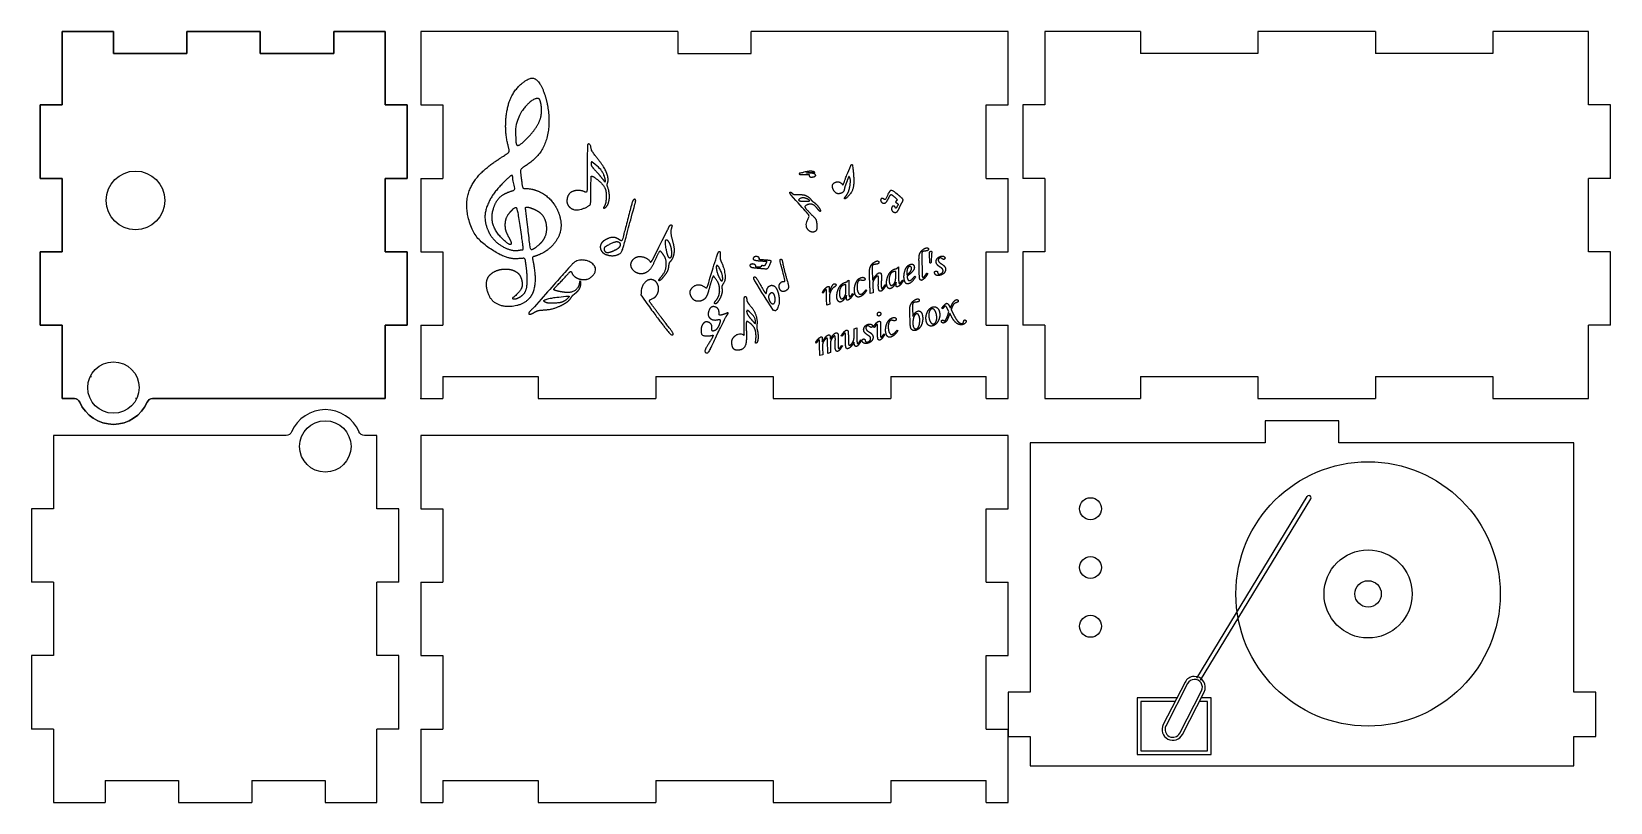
# Model space of a CAD drawing. Header units: centimetres. Extents: x -5.8 to 15.7, y -7 to 3.5.
import ezdxf

# ---------------------------------------------------------------- set-up
doc = ezdxf.new("R2010")
doc.units = ezdxf.units.CM
doc.header["$MEASUREMENT"] = 0
for name, color, linetype in [('EP1000_MUSIC BOX_P2023520 v1 v1_EP1000_MUSIC BOX_P2023520 v1_base', 7, 'Continuous'), ('EP1000_MUSIC BOX_P2023520 v1 v1_EP1000_MUSIC BOX_P2023520 v1_front', 7, 'Continuous'), ('EP1000_MUSIC BOX_P2023520 v1 v1_EP1000_MUSIC BOX_P2023520 v1_left-side', 7, 'Continuous'), ('EP1000_MUSIC BOX_P2023520 v1 v1_EP1000_MUSIC BOX_P2023520 v1_right-side', 7, 'Continuous'), ('EP1000_MUSIC BOX_P2023520 v1 v1_EP1000_MUSIC BOX_P2023520 v1_top outline', 7, 'Continuous')]:
    doc.layers.add(name, color=color, linetype=linetype)

msp = doc.modelspace()

# ---------------------------------------------------------------- linework, layer by layer
at = {"layer": 'EP1000_MUSIC BOX_P2023520 v1 v1_EP1000_MUSIC BOX_P2023520 v1_base'}
for p, q in [((9.3, 3.5), (8, 3.5)), ((8, 3.5), (8, 2.5)), ((9.3, 3.5), (9.3, 3.2)), ((12.5, 3.5), (10.9, 3.5)), ((10.9, 3.5), (10.9, 3.2)), ((12.5, 3.5), (12.5, 3.2)), ((14.1, 3.5), (14.1, 3.2)), ((15.4, 3.5), (14.1, 3.5)), ((15.4, 2.5), (15.4, 3.5)), ((10.9, 3.2), (9.3, 3.2)), ((14.1, 3.2), (12.5, 3.2)), ((8, 2.5), (7.7, 2.5)), ((7.7, 2.5), (7.7, 1.5)), ((15.7, 2.5), (15.4, 2.5)), ((15.7, 1.5), (15.7, 2.5)), ((8, 1.5), (7.7, 1.5)), ((8, 1.5), (8, 0.5)), ((15.7, 1.5), (15.4, 1.5)), ((15.4, 0.5), (15.4, 1.5)), ((7.7, 0.5), (7.7, -0.5)), ((8, 0.5), (7.7, 0.5)), ((15.7, 0.5), (15.4, 0.5)), ((15.7, -0.5), (15.7, 0.5)), ((8, -0.5), (7.7, -0.5)), ((8, -0.5), (8, -1.5)), ((15.7, -0.5), (15.4, -0.5)), ((15.4, -1.5), (15.4, -0.5)), ((9.3, -1.2), (9.3, -1.5)), ((9.3, -1.2), (10.9, -1.2)), ((10.9, -1.2), (10.9, -1.5)), ((12.5, -1.2), (14.1, -1.2)), ((12.5, -1.2), (12.5, -1.5)), ((14.1, -1.2), (14.1, -1.5)), ((8, -1.5), (9.3, -1.5)), ((10.9, -1.5), (12.5, -1.5)), ((14.1, -1.5), (15.4, -1.5))]:
    msp.add_line(p, q, dxfattribs=at)
at = {"layer": 'EP1000_MUSIC BOX_P2023520 v1 v1_EP1000_MUSIC BOX_P2023520 v1_front'}
for p, q in [((3, 3.5), (-0.5, 3.5)), ((-0.5, 3.5), (-0.5, 2.5)), ((3, 3.5), (3, 3.2)), ((4, 3.2), (4, 3.5)), ((7.5, 3.5), (4, 3.5)), ((7.5, 2.5), (7.5, 3.5)), ((3, 3.2), (4, 3.2)), ((-0.5, 2.5), (-0.2, 2.5)), ((-0.2, 2.5), (-0.2, 1.5)), ((7.2, 2.5), (7.5, 2.5)), ((7.2, 1.5), (7.2, 2.5)), ((-0.5, 1.5), (-0.2, 1.5)), ((-0.5, 1.5), (-0.5, 0.5)), ((7.2, 1.5), (7.5, 1.5)), ((7.5, 0.5), (7.5, 1.5)), ((-0.5, 0.5), (-0.2, 0.5)), ((-0.2, 0.5), (-0.2, -0.5)), ((6.434, 0.353), (6.427, 0.464)), ((6.457, 0.478), (6.449, 0.36)), ((7.2, 0.5), (7.5, 0.5)), ((7.2, -0.5), (7.2, 0.5)), ((5.646, 0.257), (5.652, 0.113)), ((5.967, 0.142), (5.967, 0.234)), ((5.986, 0.273), (5.99, 0.286)), ((5.99, 0.286), (6.007, 0.294)), ((6.007, 0.294), (6.005, 0.219)), ((6.287, 0.228), (6.285, 0.357)), ((6.323, 0.376), (6.327, 0.253)), ((5.061, 0.003), (5.063, -0.05)), ((5.289, -0.04), (5.289, 0.053)), ((5.308, 0.091), (5.312, 0.104)), ((5.312, 0.104), (5.329, 0.113)), ((5.329, 0.113), (5.327, 0.037)), ((5.617, 0.017), (5.61, 0.204)), ((5.655, 0.045), (5.659, -0.057)), ((5.822, 0.05), (5.832, 0.041)), ((5.973, 0.045), (5.974, 0.085)), ((6.059, 0.114), (6.071, 0.106)), ((6.228, 0.17), (6.24, 0.16)), ((6.391, 0.211), (6.403, 0.203)), ((4.98, -0.061), (4.969, -0.053)), ((5.028, -0.226), (5.027, -0.146)), ((5.069, -0.215), (5.028, -0.226)), ((5.067, -0.158), (5.069, -0.215)), ((5.295, -0.137), (5.296, -0.096)), ((5.381, -0.067), (5.393, -0.076)), ((5.56, -0.019), (5.57, -0.033)), ((5.659, -0.057), (5.618, -0.068)), ((6.165, -0.477), (6.158, -0.322)), ((6.197, -0.273), (6.2, -0.376)), ((6.607, -0.275), (6.596, -0.266)), ((6.693, -0.316), (6.668, -0.268)), ((6.673, -0.376), (6.693, -0.316)), ((6.723, -0.289), (6.762, -0.367)), ((-0.5, -0.5), (-0.2, -0.5)), ((-0.5, -0.5), (-0.5, -1.2)), ((5.239, -0.65), (5.224, -0.644)), ((5.4, -0.547), (5.439, -0.536)), ((5.4, -0.668), (5.4, -0.547)), ((5.439, -0.536), (5.439, -0.639)), ((5.678, -0.533), (5.663, -0.527)), ((5.807, -0.616), (5.82, -0.624)), ((5.985, -0.567), (5.995, -0.581)), ((7.2, -0.5), (7.5, -0.5)), ((7.5, -1.2), (7.5, -0.5)), ((4.886, -0.745), (4.875, -0.736)), ((4.935, -0.912), (4.931, -0.772)), ((4.971, -0.803), (4.975, -0.901)), ((5.042, -0.884), (5.038, -0.704)), ((5.23, -0.775), (5.242, -0.782)), ((5.489, -0.701), (5.5, -0.709)), ((4.975, -0.901), (4.935, -0.912)), ((5.081, -0.873), (5.042, -0.884)), ((-0.5, -1.2), (-0.5, -1.5)), ((-0.2, -1.2), (1.1, -1.2)), ((-0.2, -1.2), (-0.2, -1.5)), ((1.1, -1.2), (1.1, -1.5)), ((2.7, -1.2), (2.7, -1.5)), ((2.7, -1.2), (4.3, -1.2)), ((4.3, -1.2), (4.3, -1.5)), ((5.9, -1.2), (5.9, -1.5)), ((5.9, -1.2), (7.2, -1.2)), ((7.2, -1.5), (7.2, -1.2)), ((7.5, -1.5), (7.5, -1.2)), ((-0.5, -1.5), (-0.2, -1.5)), ((1.1, -1.5), (2.7, -1.5)), ((4.3, -1.5), (5.9, -1.5)), ((7.2, -1.5), (7.5, -1.5)), ((-0.5, -2), (-0.5, -3)), ((7.5, -2), (-0.5, -2)), ((4, -2), (3, -2)), ((7.5, -3), (7.5, -2)), ((-0.5, -3), (-0.2, -3)), ((-0.2, -3), (-0.2, -4)), ((7.2, -4), (7.2, -3)), ((7.2, -3), (7.5, -3)), ((-0.5, -4), (-0.5, -5)), ((-0.5, -4), (-0.2, -4)), ((7.2, -4), (7.5, -4)), ((7.5, -5), (7.5, -4)), ((-0.5, -5), (-0.2, -5)), ((-0.2, -5), (-0.2, -6)), ((7.2, -6), (7.2, -5)), ((7.2, -5), (7.5, -5)), ((-0.5, -6), (-0.5, -6.7)), ((-0.5, -6), (-0.2, -6)), ((7.2, -6), (7.5, -6)), ((7.5, -6.7), (7.5, -6)), ((-0.5, -6.7), (-0.5, -7)), ((-0.2, -6.7), (1.1, -6.7)), ((-0.2, -6.7), (-0.2, -7)), ((1.1, -6.7), (1.1, -7)), ((2.7, -6.7), (2.7, -7)), ((2.7, -6.7), (4.3, -6.7)), ((4.3, -6.7), (4.3, -7)), ((5.9, -6.7), (5.9, -7)), ((5.9, -6.7), (7.2, -6.7)), ((7.2, -7), (7.2, -6.7)), ((7.5, -7), (7.5, -6.7)), ((-0.5, -7), (-0.2, -7)), ((1.1, -7), (2.7, -7)), ((4.3, -7), (5.9, -7)), ((7.2, -7), (7.5, -7))]:
    msp.add_line(p, q, dxfattribs=at)
for points, degree in [([(0.767, -0.117), (0.844, -0.048), (0.885, 0.008), (0.89, 0.079), (0.861, 0.167), (0.834, 0.211), (0.748, 0.263), (0.648, 0.272), (0.543, 0.255), (0.475, 0.219), (0.405, 0.161), (0.373, 0.048), (0.434, -0.143), (0.517, -0.214), (0.671, -0.269), (0.88, -0.229), (1.012, -0.134), (1.083, 0.056), (1.037, 0.358), (1.008, 0.432), (1.038, 0.435), (1.051, 0.437), (1.217, 0.492), (1.378, 0.661), (1.439, 0.845), (1.384, 1.064), (1.248, 1.283), (0.983, 1.383), (0.889, 1.349), (0.883, 1.366), (0.865, 1.543), (0.847, 1.631), (0.876, 1.635), (1.13, 1.798), (1.221, 2.011), (1.28, 2.303), (1.19, 2.712), (1.085, 2.853), (1.018, 2.889), (0.907, 2.832), (0.701, 2.652), (0.648, 2.322), (0.648, 2.053), (0.722, 1.861), (0.701, 1.851), (0.614, 1.801), (0.347, 1.619), (0.228, 1.484), (0.063, 1.209), (0.179, 0.796), (0.283, 0.635), (0.613, 0.427), (0.741, 0.398), (0.88, 0.407), (0.926, 0.423), (0.922, 0.375), (0.944, 0.276), (0.958, 0.065), (0.935, -0.037), (0.902, -0.089), (0.814, -0.141), (0.767, -0.15), (0.732, -0.136), (0.767, -0.117)], 5), ([(0.795, 2.012), (0.76, 2.26), (0.925, 2.507), (1.033, 2.584), (1.115, 2.611), (1.128, 2.559), (1.16, 2.426), (1.13, 2.269), (1.027, 2.117), (0.868, 1.963), (0.813, 1.926), (0.795, 1.965), (0.795, 2.012)], 5), ([(1.818, 1.474), (1.818, 1.187), (1.818, 1.132), (1.761, 1.111), (1.675, 1.067), (1.587, 1.061), (1.513, 1.109), (1.476, 1.169), (1.498, 1.291), (1.573, 1.342), (1.72, 1.344), (1.765, 1.282), (1.767, 1.335), (1.765, 1.706), (1.77, 1.905), (1.766, 1.972), (1.787, 1.975), (1.818, 1.954), (1.818, 1.914), (1.818, 1.889), (1.868, 1.817), (1.998, 1.659), (2.032, 1.579), (2.065, 1.482), (2.039, 1.42), (2.03, 1.414), (2.047, 1.385), (2.069, 1.315), (2.075, 1.217), (2.047, 1.126), (2.012, 1.099), (1.985, 1.089), (1.984, 1.096), (1.992, 1.109), (2.014, 1.143), (2.023, 1.183), (2.026, 1.274), (2.023, 1.331), (2.008, 1.387), (1.912, 1.492), (1.824, 1.542), (1.818, 1.532), (1.818, 1.515), (1.818, 1.474)], 5), ([(1.849, 1.711), (1.956, 1.633), (2.005, 1.529), (2.01, 1.5), (2.018, 1.458), (2.011, 1.444), (1.992, 1.471), (1.929, 1.552), (1.849, 1.639), (1.822, 1.67), (1.818, 1.685), (1.819, 1.727), (1.825, 1.727), (1.833, 1.724), (1.849, 1.711)], 5), ([(0.753, 1.485), (0.795, 1.339), (0.775, 1.341), (0.702, 1.321), (0.587, 1.273), (0.518, 1.185), (0.451, 1.013), (0.471, 0.829), (0.613, 0.661), (0.717, 0.586), (0.735, 0.598), (0.736, 0.637), (0.669, 0.745), (0.645, 0.804), (0.641, 0.913), (0.671, 1.004), (0.769, 1.097), (0.811, 1.12), (0.823, 1.062), (0.887, 0.623), (0.902, 0.514), (0.887, 0.53), (0.843, 0.525), (0.75, 0.5), (0.595, 0.575), (0.48, 0.661), (0.4, 0.798), (0.356, 0.966), (0.386, 1.093), (0.459, 1.284), (0.669, 1.485), (0.753, 1.573), (0.753, 1.536), (0.753, 1.495), (0.753, 1.485)], 5), ([(4.673, 1.571), (4.719, 1.584), (4.771, 1.598), (4.814, 1.599), (4.849, 1.595), (4.868, 1.583), (4.867, 1.579), (4.862, 1.579), (4.849, 1.58), (4.827, 1.581), (4.791, 1.58), (4.769, 1.579), (4.748, 1.576), (4.754, 1.571), (4.758, 1.571), (4.772, 1.571), (4.838, 1.571), (4.858, 1.566), (4.874, 1.552), (4.881, 1.541), (4.878, 1.536), (4.864, 1.526), (4.844, 1.519), (4.814, 1.516), (4.794, 1.52), (4.784, 1.539), (4.791, 1.549), (4.793, 1.555), (4.775, 1.55), (4.691, 1.553), (4.66, 1.555), (4.651, 1.557), (4.648, 1.564), (4.654, 1.571), (4.667, 1.571), (4.673, 1.571)], 5), ([(5.357, 1.676), (5.303, 1.554), (5.278, 1.487), (5.258, 1.416), (5.248, 1.404), (5.244, 1.416), (5.235, 1.433), (5.198, 1.454), (5.169, 1.456), (5.124, 1.445), (5.102, 1.407), (5.106, 1.385), (5.114, 1.331), (5.165, 1.292), (5.176, 1.29), (5.232, 1.291), (5.269, 1.326), (5.267, 1.368), (5.283, 1.411), (5.305, 1.461), (5.32, 1.513), (5.33, 1.532), (5.337, 1.52), (5.357, 1.492), (5.347, 1.401), (5.33, 1.319), (5.297, 1.266), (5.278, 1.245), (5.265, 1.228), (5.268, 1.219), (5.278, 1.221), (5.29, 1.226), (5.357, 1.288), (5.395, 1.364), (5.403, 1.473), (5.382, 1.658), (5.378, 1.698), (5.372, 1.694), (5.364, 1.686), (5.357, 1.676)], 5), ([(4.545, 1.27), (4.722, 1.071), (4.767, 1.024), (4.795, 0.993), (4.788, 0.978), (4.767, 0.939), (4.737, 0.867), (4.759, 0.815), (4.799, 0.757), (4.891, 0.767), (4.9, 0.819), (4.891, 0.936), (4.868, 0.962), (4.824, 1.002), (4.756, 1.075), (4.718, 1.116), (4.737, 1.124), (4.764, 1.146), (4.806, 1.152), (4.842, 1.147), (4.873, 1.123), (4.91, 1.08), (4.927, 1.049), (4.945, 1.048), (4.948, 1.06), (4.924, 1.106), (4.877, 1.159), (4.845, 1.183), (4.821, 1.19), (4.807, 1.234), (4.736, 1.28), (4.676, 1.278), (4.628, 1.283), (4.582, 1.277), (4.567, 1.286), (4.545, 1.31), (4.532, 1.32), (4.522, 1.31), (4.527, 1.292), (4.545, 1.27)], 5), ([(5.846, 1.249), (5.88, 1.324), (5.898, 1.345), (5.922, 1.339), (5.974, 1.298), (6.032, 1.249), (6.063, 1.221), (6.072, 1.208), (6.062, 1.185), (6.048, 1.164), (6.019, 1.102), (5.995, 1.047), (5.969, 1.028), (5.923, 1.042), (5.902, 1.078), (5.916, 1.124), (5.946, 1.13), (5.964, 1.108), (5.966, 1.086), (5.975, 1.098), (5.998, 1.138), (6.004, 1.149), (5.991, 1.159), (5.968, 1.173), (5.958, 1.182), (5.992, 1.203), (5.99, 1.216), (5.921, 1.27), (5.907, 1.287), (5.892, 1.278), (5.861, 1.205), (5.828, 1.156), (5.799, 1.158), (5.759, 1.179), (5.758, 1.222), (5.783, 1.234), (5.804, 1.226), (5.816, 1.204), (5.828, 1.209), (5.846, 1.249)], 5), ([(0.932, 1.06), (0.965, 0.774), (0.989, 0.52), (1.002, 0.524), (1.027, 0.531), (1.049, 0.547), (1.11, 0.591), (1.204, 0.685), (1.219, 0.814), (1.204, 0.949), (1.133, 1.037), (1.056, 1.078), (0.981, 1.105), (0.922, 1.123), (0.923, 1.091), (0.932, 1.06)], 5), ([(2.416, 1.147), (2.335, 0.85), (2.272, 0.614), (2.243, 0.502), (2.23, 0.487), (2.179, 0.454), (2.124, 0.442), (2.018, 0.45), (1.951, 0.506), (1.939, 0.558), (1.943, 0.641), (2.096, 0.709), (2.154, 0.698), (2.208, 0.664), (2.238, 0.636), (2.246, 0.665), (2.264, 0.746), (2.375, 1.147), (2.381, 1.221), (2.416, 1.221), (2.436, 1.209), (2.416, 1.147)], 5), ([(4.65, 1.214), (4.681, 1.243), (4.741, 1.234), (4.777, 1.214), (4.794, 1.202), (4.803, 1.194), (4.795, 1.194), (4.758, 1.188), (4.699, 1.187), (4.65, 1.192), (4.641, 1.204), (4.65, 1.214)], 5), ([(2.865, 0.805), (2.722, 0.528), (2.667, 0.414), (2.632, 0.339), (2.63, 0.359), (2.61, 0.387), (2.575, 0.418), (2.502, 0.441), (2.441, 0.437), (2.387, 0.402), (2.343, 0.332), (2.377, 0.243), (2.471, 0.185), (2.569, 0.202), (2.643, 0.27), (2.684, 0.376), (2.752, 0.526), (2.762, 0.516), (2.801, 0.464), (2.845, 0.411), (2.845, 0.31), (2.837, 0.246), (2.787, 0.173), (2.766, 0.148), (2.747, 0.128), (2.738, 0.105), (2.748, 0.105), (2.765, 0.11), (2.787, 0.137), (2.865, 0.231), (2.876, 0.289), (2.875, 0.351), (2.892, 0.361), (2.928, 0.397), (2.952, 0.475), (2.957, 0.571), (2.907, 0.704), (2.898, 0.793), (2.919, 0.833), (2.924, 0.858), (2.918, 0.867), (2.905, 0.868), (2.894, 0.866), (2.879, 0.839), (2.865, 0.805)], 5), ([(2.831, 0.639), (2.835, 0.568), (2.852, 0.477), (2.875, 0.419), (2.889, 0.409), (2.901, 0.417), (2.915, 0.437), (2.916, 0.51), (2.906, 0.566), (2.888, 0.619), (2.863, 0.657), (2.845, 0.672), (2.833, 0.659), (2.831, 0.639)], 5), ([(2.001, 0.558), (2.083, 0.612), (2.14, 0.633), (2.177, 0.642), (2.208, 0.626), (2.23, 0.605), (2.218, 0.569), (2.171, 0.53), (2.093, 0.502), (2.057, 0.487), (2.02, 0.487), (1.988, 0.518), (2.001, 0.558)], 5), ([(3.54, 0.466), (3.469, 0.244), (3.415, 0.073), (3.402, -0.007), (3.387, 0.005), (3.349, 0.037), (3.29, 0.061), (3.215, 0.046), (3.164, -0.027), (3.159, -0.068), (3.201, -0.156), (3.255, -0.18), (3.324, -0.176), (3.38, -0.134), (3.402, -0.095), (3.424, -0.01), (3.481, 0.19), (3.485, 0.172), (3.503, 0.145), (3.553, 0.092), (3.573, 0.005), (3.569, -0.054), (3.563, -0.104), (3.519, -0.167), (3.494, -0.187), (3.503, -0.214), (3.519, -0.212), (3.54, -0.193), (3.588, -0.12), (3.61, -0.046), (3.601, 0.008), (3.591, 0.034), (3.629, 0.074), (3.659, 0.133), (3.625, 0.313), (3.578, 0.387), (3.569, 0.412), (3.583, 0.481), (3.577, 0.524), (3.552, 0.499), (3.54, 0.466)], 5), ([(4.262, 0.346), (4.237, 0.297), (4.233, 0.265), (4.205, 0.268), (4.134, 0.275), (4.038, 0.283), (4.004, 0.286), (3.979, 0.299), (3.979, 0.327), (3.998, 0.332), (4.031, 0.338), (4.053, 0.326), (4.069, 0.305), (4.061, 0.293), (4.069, 0.292), (4.091, 0.292), (4.136, 0.29), (4.133, 0.3), (4.138, 0.316), (4.158, 0.31), (4.18, 0.307), (4.189, 0.316), (4.202, 0.346), (4.211, 0.365), (4.212, 0.373), (4.203, 0.373), (4.163, 0.374), (4.1, 0.378), (4.055, 0.383), (4.031, 0.392), (4.022, 0.401), (4.031, 0.431), (4.057, 0.437), (4.09, 0.435), (4.115, 0.42), (4.11, 0.404), (4.102, 0.396), (4.113, 0.393), (4.151, 0.389), (4.237, 0.384), (4.278, 0.38), (4.276, 0.37), (4.27, 0.365), (4.262, 0.346)], 5), ([(6.285, 0.357), (6.283, 0.427), (6.288, 0.452)], 2), ([(6.288, 0.452), (6.296, 0.49), (6.323, 0.517)], 2), ([(6.329, 0.497), (6.323, 0.488), (6.322, 0.465)], 2), ([(6.322, 0.465), (6.321, 0.442), (6.323, 0.376)], 2), ([(6.323, 0.517), (6.349, 0.544), (6.384, 0.554)], 2), ([(6.345, 0.506), (6.333, 0.503), (6.329, 0.497)], 2), ([(6.37, 0.51), (6.356, 0.509), (6.345, 0.506)], 2), ([(6.394, 0.514), (6.385, 0.512), (6.37, 0.51)], 2), ([(6.384, 0.554), (6.395, 0.557), (6.404, 0.553)], 2), ([(6.411, 0.525), (6.406, 0.517), (6.394, 0.514)], 2), ([(6.404, 0.553), (6.412, 0.549), (6.414, 0.541)], 2), ([(6.414, 0.541), (6.417, 0.532), (6.411, 0.525)], 2), ([(6.427, 0.464), (6.426, 0.488), (6.43, 0.496)], 2), ([(6.43, 0.496), (6.434, 0.505), (6.442, 0.507)], 2), ([(6.442, 0.507), (6.448, 0.509), (6.452, 0.507)], 2), ([(6.452, 0.507), (6.456, 0.504), (6.457, 0.499)], 2), ([(6.457, 0.499), (6.458, 0.495), (6.457, 0.478)], 2), ([(6.529, 0.403), (6.545, 0.429), (6.579, 0.438)], 2), ([(6.579, 0.438), (6.603, 0.445), (6.619, 0.439)], 2), ([(6.619, 0.439), (6.635, 0.433), (6.638, 0.421)], 2), ([(1.047, -0.251), (1.333, 0.073), (1.524, 0.294), (1.594, 0.368), (1.618, 0.379), (1.692, 0.397), (1.792, 0.38), (1.872, 0.319), (1.91, 0.237), (1.804, 0.128), (1.739, 0.115), (1.637, 0.125), (1.569, 0.176), (1.554, 0.222), (1.543, 0.249), (1.52, 0.211), (1.37, 0.055), (1.296, -0.018), (1.314, -0.02), (1.365, -0.039), (1.485, -0.059), (1.565, -0.056), (1.635, -0.008), (1.663, 0.057), (1.656, 0.087), (1.669, 0.112), (1.681, 0.1), (1.684, 0.037), (1.654, -0.039), (1.559, -0.092), (1.561, -0.108), (1.525, -0.16), (1.481, -0.195), (1.363, -0.261), (1.244, -0.293), (1.134, -0.292), (1.083, -0.299), (1.029, -0.336), (0.996, -0.354), (0.962, -0.353), (0.963, -0.332), (1.001, -0.295), (1.047, -0.251)], 5), ([(3.558, 0.294), (3.6, 0.224), (3.607, 0.181), (3.617, 0.123), (3.608, 0.104), (3.591, 0.102), (3.579, 0.117), (3.558, 0.159), (3.527, 0.232), (3.518, 0.305), (3.527, 0.317), (3.54, 0.316), (3.558, 0.294)], 5), ([(4.396, 0.363), (4.454, 0.131), (4.465, 0.093), (4.452, 0.097), (4.439, 0.1), (4.409, 0.094), (4.381, 0.059), (4.373, 0.022), (4.396, -0.032), (4.43, -0.055), (4.505, -0.018), (4.519, 0.022), (4.481, 0.121), (4.434, 0.316), (4.418, 0.393), (4.42, 0.4), (4.396, 0.407), (4.39, 0.383), (4.396, 0.363)], 5), ([(5.61, 0.204), (5.608, 0.256), (5.619, 0.287)], 2), ([(5.619, 0.287), (5.63, 0.319), (5.655, 0.342)], 2), ([(5.65, 0.31), (5.645, 0.297), (5.646, 0.257)], 2), ([(5.668, 0.326), (5.655, 0.322), (5.65, 0.31)], 2), ([(5.655, 0.342), (5.68, 0.366), (5.708, 0.374)], 2), ([(5.702, 0.331), (5.677, 0.328), (5.668, 0.326)], 2), ([(5.719, 0.334), (5.713, 0.332), (5.702, 0.331)], 2), ([(5.708, 0.374), (5.72, 0.377), (5.728, 0.373)], 2), ([(5.736, 0.345), (5.731, 0.337), (5.719, 0.334)], 2), ([(5.728, 0.373), (5.737, 0.369), (5.739, 0.36)], 2), ([(5.739, 0.36), (5.741, 0.352), (5.736, 0.345)], 2), ([(5.869, 0.186), (5.888, 0.222), (5.913, 0.243)], 2), ([(5.941, 0.23), (5.916, 0.224), (5.901, 0.205)], 2), ([(5.913, 0.243), (5.933, 0.26), (5.968, 0.269)], 2), ([(5.967, 0.234), (5.951, 0.233), (5.941, 0.23)], 2), ([(5.968, 0.269), (5.976, 0.272), (5.986, 0.273)], 2), ([(6.005, 0.219), (6.004, 0.174), (6.007, 0.117)], 2), ([(6.087, 0.11), (6.071, 0.169), (6.091, 0.237)], 2), ([(6.091, 0.237), (6.113, 0.314), (6.169, 0.329)], 2), ([(6.122, 0.251), (6.118, 0.217), (6.121, 0.184)], 2), ([(6.121, 0.184), (6.16, 0.216), (6.176, 0.245)], 2), ([(6.136, 0.287), (6.125, 0.274), (6.122, 0.251)], 2), ([(6.182, 0.217), (6.168, 0.203), (6.122, 0.166)], 2), ([(6.153, 0.3), (6.143, 0.298), (6.136, 0.287)], 2), ([(6.171, 0.298), (6.163, 0.303), (6.153, 0.3)], 2), ([(6.169, 0.329), (6.189, 0.335), (6.202, 0.328)], 2), ([(6.183, 0.281), (6.18, 0.292), (6.171, 0.298)], 2), ([(6.176, 0.245), (6.187, 0.265), (6.183, 0.281)], 2), ([(6.217, 0.265), (6.209, 0.244), (6.182, 0.217)], 2), ([(6.202, 0.328), (6.215, 0.32), (6.219, 0.303)], 2), ([(6.219, 0.303), (6.224, 0.285), (6.217, 0.265)], 2), ([(6.295, 0.131), (6.289, 0.154), (6.287, 0.228)], 2), ([(6.327, 0.253), (6.329, 0.161), (6.33, 0.157)], 2), ([(6.442, 0.347), (6.435, 0.345), (6.434, 0.353)], 2), ([(6.449, 0.36), (6.448, 0.349), (6.442, 0.347)], 2), ([(6.497, 0.21), (6.495, 0.22), (6.499, 0.228)], 2), ([(6.499, 0.228), (6.503, 0.236), (6.512, 0.238)], 2), ([(6.512, 0.238), (6.52, 0.24), (6.527, 0.236)], 2), ([(6.52, 0.35), (6.512, 0.377), (6.529, 0.403)], 2), ([(6.565, 0.296), (6.528, 0.321), (6.52, 0.35)], 2), ([(6.527, 0.236), (6.534, 0.233), (6.536, 0.226)], 2), ([(6.536, 0.226), (6.536, 0.223), (6.537, 0.219)], 2), ([(6.537, 0.219), (6.538, 0.215), (6.539, 0.212)], 2), ([(6.551, 0.402), (6.545, 0.391), (6.548, 0.378)], 2), ([(6.548, 0.378), (6.551, 0.367), (6.56, 0.358)], 2), ([(6.569, 0.416), (6.557, 0.413), (6.551, 0.402)], 2), ([(6.56, 0.358), (6.568, 0.349), (6.597, 0.331)], 2), ([(6.6, 0.271), (6.592, 0.279), (6.565, 0.296)], 2), ([(6.6, 0.406), (6.582, 0.42), (6.569, 0.416)], 2), ([(6.633, 0.22), (6.614, 0.191), (6.574, 0.181)], 2), ([(6.597, 0.331), (6.636, 0.307), (6.644, 0.278)], 2), ([(6.597, 0.21), (6.607, 0.218), (6.611, 0.23)], 2), ([(6.614, 0.397), (6.61, 0.398), (6.6, 0.406)], 2), ([(6.611, 0.253), (6.609, 0.263), (6.6, 0.271)], 2), ([(6.611, 0.23), (6.614, 0.242), (6.611, 0.253)], 2), ([(6.624, 0.397), (6.619, 0.396), (6.614, 0.397)], 2), ([(6.636, 0.406), (6.632, 0.399), (6.624, 0.397)], 2), ([(6.644, 0.278), (6.652, 0.249), (6.633, 0.22)], 2), ([(6.638, 0.421), (6.64, 0.413), (6.636, 0.406)], 2), ([(2.498, -0.088), (2.498, 0.019), (2.557, 0.097), (2.598, 0.134), (2.683, 0.122), (2.711, 0.087), (2.75, 0.022), (2.737, -0.088), (2.654, -0.152), (2.605, -0.147), (2.608, -0.176), (2.647, -0.219), (2.848, -0.494), (2.915, -0.573), (2.957, -0.631), (2.911, -0.643), (2.891, -0.621), (2.748, -0.432), (2.603, -0.241), (2.498, -0.088)], 5), ([(4.048, 0.107), (4.247, -0.224), (4.298, -0.29), (4.323, -0.322), (4.34, -0.301), (4.378, -0.239), (4.389, -0.149), (4.368, -0.06), (4.351, -0.004), (4.314, 0.048), (4.247, 0.053), (4.206, -0.006), (4.211, -0.073), (4.198, -0.075), (4.165, -0.026), (4.088, 0.12), (4.062, 0.162), (4.033, 0.172), (4.029, 0.136), (4.048, 0.107)], 5), ([(4.969, -0.053), (4.988, -0.018), (5.01, 0.004)], 2), ([(5.01, 0.004), (5.033, 0.025), (5.047, 0.029)], 2), ([(5.047, 0.029), (5.052, 0.03), (5.056, 0.028)], 2), ([(5.056, 0.028), (5.059, 0.027), (5.06, 0.023)], 2), ([(5.06, 0.023), (5.061, 0.02), (5.061, 0.003)], 2), ([(5.063, -0.05), (5.079, 0.002), (5.106, 0.042)], 2), ([(5.128, 0.018), (5.11, 0.006), (5.1, -0.007)], 2), ([(5.106, 0.042), (5.118, 0.062), (5.13, 0.065)], 2), ([(5.152, 0.038), (5.148, 0.031), (5.128, 0.018)], 2), ([(5.13, 0.065), (5.138, 0.067), (5.145, 0.063)], 2), ([(5.145, 0.063), (5.152, 0.059), (5.154, 0.052)], 2), ([(5.154, 0.052), (5.156, 0.045), (5.152, 0.038)], 2), ([(5.168, -0.072), (5.174, -0.032), (5.192, 0.004)], 2), ([(5.192, 0.004), (5.21, 0.04), (5.236, 0.062)], 2), ([(5.224, 0.024), (5.209, 0.005), (5.202, -0.035)], 2), ([(5.263, 0.049), (5.238, 0.042), (5.224, 0.024)], 2), ([(5.236, 0.062), (5.255, 0.078), (5.29, 0.088)], 2), ([(5.289, 0.053), (5.273, 0.052), (5.263, 0.049)], 2), ([(5.29, 0.088), (5.299, 0.09), (5.308, 0.091)], 2), ([(5.327, 0.037), (5.326, -0.008), (5.33, -0.065)], 2), ([(5.411, -0.067), (5.399, -0.023), (5.41, 0.029)], 2), ([(5.41, 0.029), (5.421, 0.081), (5.447, 0.115)], 2), ([(5.454, 0.094), (5.444, 0.078), (5.441, 0.04)], 2), ([(5.441, 0.04), (5.439, 0.001), (5.448, -0.034)], 2), ([(5.447, 0.115), (5.468, 0.141), (5.501, 0.15)], 2), ([(5.478, 0.114), (5.464, 0.11), (5.454, 0.094)], 2), ([(5.506, 0.111), (5.488, 0.117), (5.478, 0.114)], 2), ([(5.501, 0.15), (5.521, 0.155), (5.534, 0.15)], 2), ([(5.533, 0.109), (5.524, 0.107), (5.506, 0.111)], 2), ([(5.547, 0.119), (5.543, 0.112), (5.533, 0.109)], 2), ([(5.534, 0.15), (5.546, 0.145), (5.549, 0.134)], 2), ([(5.549, 0.134), (5.552, 0.126), (5.547, 0.119)], 2), ([(5.618, -0.068), (5.618, -0.016), (5.617, 0.017)], 2), ([(5.652, 0.113), (5.676, 0.156), (5.708, 0.19)], 2), ([(5.661, 0.097), (5.653, 0.078), (5.655, 0.045)], 2), ([(5.693, 0.15), (5.673, 0.127), (5.661, 0.097)], 2), ([(5.719, 0.169), (5.708, 0.166), (5.693, 0.15)], 2), ([(5.708, 0.19), (5.727, 0.21), (5.741, 0.214)], 2), ([(5.731, 0.163), (5.729, 0.172), (5.719, 0.169)], 2), ([(5.732, 0.12), (5.733, 0.157), (5.731, 0.163)], 2), ([(5.731, 0.023), (5.73, 0.045), (5.732, 0.12)], 2), ([(5.735, -0.011), (5.732, 0), (5.731, 0.023)], 2), ([(5.741, 0.214), (5.751, 0.217), (5.759, 0.212)], 2), ([(5.759, 0.212), (5.767, 0.207), (5.77, 0.196)], 2), ([(5.77, 0.196), (5.772, 0.187), (5.773, 0.177)], 2), ([(5.772, 0.113), (5.769, 0.049), (5.77, 0.034)], 2), ([(5.77, 0.034), (5.771, 0.019), (5.774, 0.008)], 2), ([(5.773, 0.177), (5.773, 0.159), (5.772, 0.113)], 2), ([(5.774, 0.008), (5.775, 0.003), (5.777, 0.001)], 2), ([(5.777, 0.001), (5.779, 0), (5.782, 0)], 2), ([(5.782, 0), (5.789, 0.002), (5.803, 0.023)], 2), ([(5.832, 0.041), (5.814, 0.007), (5.792, -0.017)], 2), ([(5.803, 0.023), (5.811, 0.034), (5.822, 0.05)], 2), ([(5.847, 0.04), (5.839, 0.069), (5.845, 0.109)], 2), ([(5.845, 0.109), (5.851, 0.149), (5.869, 0.186)], 2), ([(5.869, 0.004), (5.854, 0.016), (5.847, 0.04)], 2), ([(5.897, -0.001), (5.881, -0.005), (5.869, 0.004)], 2), ([(5.88, 0.147), (5.874, 0.107), (5.883, 0.072)], 2), ([(5.901, 0.205), (5.886, 0.187), (5.88, 0.147)], 2), ([(5.883, 0.072), (5.888, 0.053), (5.897, 0.047)], 2), ([(5.897, 0.047), (5.905, 0.04), (5.915, 0.043)], 2), ([(5.93, 0.021), (5.914, 0.003), (5.897, -0.001)], 2), ([(5.915, 0.043), (5.934, 0.048), (5.951, 0.074)], 2), ([(5.974, 0.085), (5.958, 0.051), (5.93, 0.021)], 2), ([(5.951, 0.074), (5.967, 0.101), (5.967, 0.142)], 2), ([(5.974, 0.033), (5.973, 0.037), (5.973, 0.045)], 2), ([(5.98, 0.024), (5.975, 0.027), (5.974, 0.033)], 2), ([(5.991, 0.024), (5.984, 0.022), (5.98, 0.024)], 2), ([(6.011, 0.033), (6.001, 0.027), (5.991, 0.024)], 2), ([(6.007, 0.117), (6.009, 0.086), (6.011, 0.077)], 2), ([(6.011, 0.077), (6.013, 0.068), (6.02, 0.07)], 2), ([(6.04, 0.06), (6.025, 0.043), (6.011, 0.033)], 2), ([(6.02, 0.07), (6.025, 0.072), (6.033, 0.08)], 2), ([(6.033, 0.08), (6.047, 0.095), (6.059, 0.114)], 2), ([(6.071, 0.106), (6.047, 0.069), (6.04, 0.06)], 2), ([(6.108, 0.07), (6.094, 0.081), (6.087, 0.11)], 2), ([(6.142, 0.065), (6.122, 0.06), (6.108, 0.07)], 2), ([(6.122, 0.166), (6.124, 0.15), (6.127, 0.137)], 2), ([(6.127, 0.137), (6.133, 0.117), (6.141, 0.111)], 2), ([(6.141, 0.111), (6.149, 0.105), (6.161, 0.108)], 2), ([(6.24, 0.16), (6.19, 0.078), (6.142, 0.065)], 2), ([(6.161, 0.108), (6.172, 0.111), (6.184, 0.121)], 2), ([(6.184, 0.121), (6.2, 0.134), (6.228, 0.17)], 2), ([(6.305, 0.115), (6.298, 0.12), (6.295, 0.131)], 2), ([(6.321, 0.112), (6.312, 0.11), (6.305, 0.115)], 2), ([(6.364, 0.145), (6.34, 0.118), (6.321, 0.112)], 2), ([(6.33, 0.157), (6.333, 0.148), (6.339, 0.15)], 2), ([(6.339, 0.15), (6.345, 0.151), (6.355, 0.162)], 2), ([(6.355, 0.162), (6.374, 0.182), (6.391, 0.211)], 2), ([(6.403, 0.203), (6.388, 0.173), (6.364, 0.145)], 2), ([(6.522, 0.181), (6.502, 0.19), (6.497, 0.21)], 2), ([(6.574, 0.181), (6.542, 0.172), (6.522, 0.181)], 2), ([(6.539, 0.212), (6.541, 0.203), (6.55, 0.199)], 2), ([(6.55, 0.199), (6.559, 0.195), (6.572, 0.198)], 2), ([(6.572, 0.198), (6.587, 0.202), (6.597, 0.21)], 2), ([(1.477, -0.106), (1.324, -0.119), (1.229, -0.139), (1.178, -0.155), (1.17, -0.169), (1.18, -0.177), (1.2, -0.19), (1.222, -0.205), (1.388, -0.197), (1.438, -0.19), (1.501, -0.141), (1.535, -0.097), (1.521, -0.103), (1.477, -0.106)], 5), ([(3.903, -0.159), (3.903, -0.507), (3.903, -0.579), (3.91, -0.642), (3.903, -0.639), (3.891, -0.627), (3.854, -0.608), (3.806, -0.619), (3.746, -0.67), (3.729, -0.713), (3.74, -0.817), (3.776, -0.842), (3.841, -0.845), (3.914, -0.821), (3.939, -0.732), (3.933, -0.608), (3.932, -0.494), (3.931, -0.437), (3.949, -0.448), (3.985, -0.47), (4.029, -0.51), (4.062, -0.56), (4.069, -0.65), (4.061, -0.732), (4.05, -0.745), (4.069, -0.747), (4.086, -0.738), (4.096, -0.681), (4.094, -0.584), (4.067, -0.538), (4.079, -0.509), (4.087, -0.406), (4.04, -0.298), (3.992, -0.237), (3.946, -0.189), (3.938, -0.168), (3.94, -0.12), (3.924, -0.103), (3.913, -0.108), (3.903, -0.12), (3.903, -0.159)], 5), ([(4.309, -0.204), (4.327, -0.172), (4.322, -0.117), (4.309, -0.067), (4.283, -0.046), (4.271, -0.056), (4.241, -0.081), (4.236, -0.127), (4.244, -0.145), (4.264, -0.204), (4.298, -0.224), (4.309, -0.204)], 5), ([(5.004, -0.024), (4.997, -0.032), (4.98, -0.061)], 2), ([(5.015, -0.015), (5.011, -0.016), (5.004, -0.024)], 2), ([(5.023, -0.02), (5.021, -0.014), (5.015, -0.015)], 2), ([(5.024, -0.036), (5.023, -0.023), (5.023, -0.02)], 2), ([(5.027, -0.146), (5.027, -0.088), (5.024, -0.036)], 2), ([(5.067, -0.084), (5.065, -0.101), (5.067, -0.158)], 2), ([(5.079, -0.044), (5.069, -0.068), (5.067, -0.084)], 2), ([(5.1, -0.007), (5.089, -0.02), (5.079, -0.044)], 2), ([(5.169, -0.141), (5.162, -0.112), (5.168, -0.072)], 2), ([(5.192, -0.178), (5.176, -0.166), (5.169, -0.141)], 2), ([(5.219, -0.183), (5.203, -0.187), (5.192, -0.178)], 2), ([(5.202, -0.035), (5.196, -0.074), (5.206, -0.11)], 2), ([(5.206, -0.11), (5.211, -0.128), (5.219, -0.135)], 2), ([(5.219, -0.135), (5.228, -0.141), (5.238, -0.139)], 2), ([(5.253, -0.16), (5.236, -0.178), (5.219, -0.183)], 2), ([(5.238, -0.139), (5.257, -0.134), (5.273, -0.107)], 2), ([(5.296, -0.096), (5.28, -0.131), (5.253, -0.16)], 2), ([(5.273, -0.107), (5.289, -0.081), (5.289, -0.04)], 2), ([(5.296, -0.149), (5.295, -0.144), (5.295, -0.137)], 2), ([(5.302, -0.157), (5.298, -0.155), (5.296, -0.149)], 2), ([(5.314, -0.158), (5.307, -0.16), (5.302, -0.157)], 2), ([(5.333, -0.148), (5.324, -0.155), (5.314, -0.158)], 2), ([(5.33, -0.065), (5.331, -0.096), (5.334, -0.105)], 2), ([(5.362, -0.121), (5.348, -0.138), (5.333, -0.148)], 2), ([(5.334, -0.105), (5.336, -0.113), (5.343, -0.111)], 2), ([(5.343, -0.111), (5.347, -0.11), (5.355, -0.102)], 2), ([(5.355, -0.102), (5.37, -0.087), (5.381, -0.067)], 2), ([(5.393, -0.076), (5.369, -0.113), (5.362, -0.121)], 2), ([(5.433, -0.107), (5.418, -0.093), (5.411, -0.067)], 2), ([(5.473, -0.115), (5.449, -0.121), (5.433, -0.107)], 2), ([(5.448, -0.034), (5.455, -0.06), (5.469, -0.072)], 2), ([(5.469, -0.072), (5.479, -0.081), (5.493, -0.077)], 2), ([(5.57, -0.033), (5.518, -0.103), (5.473, -0.115)], 2), ([(5.493, -0.077), (5.525, -0.069), (5.56, -0.019)], 2), ([(5.747, -0.033), (5.739, -0.027), (5.735, -0.011)], 2), ([(5.765, -0.037), (5.755, -0.039), (5.747, -0.033)], 2), ([(5.792, -0.017), (5.777, -0.033), (5.765, -0.037)], 2), ([(6.166, -0.233), (6.177, -0.2), (6.201, -0.176)], 2), ([(6.199, -0.21), (6.195, -0.223), (6.197, -0.273)], 2), ([(6.217, -0.189), (6.203, -0.193), (6.199, -0.21)], 2), ([(6.201, -0.176), (6.226, -0.151), (6.252, -0.144)], 2), ([(6.235, -0.186), (6.225, -0.187), (6.217, -0.189)], 2), ([(6.268, -0.182), (6.259, -0.184), (6.235, -0.186)], 2), ([(6.252, -0.144), (6.268, -0.14), (6.277, -0.143)], 2), ([(6.285, -0.171), (6.28, -0.179), (6.268, -0.182)], 2), ([(6.277, -0.143), (6.285, -0.147), (6.288, -0.156)], 2), ([(6.288, -0.156), (6.29, -0.164), (6.285, -0.171)], 2), ([(6.638, -0.216), (6.65, -0.204), (6.657, -0.202)], 2), ([(6.657, -0.202), (6.668, -0.2), (6.677, -0.208)], 2), ([(6.677, -0.208), (6.69, -0.221), (6.712, -0.269)], 2), ([(6.712, -0.269), (6.733, -0.209), (6.754, -0.183)], 2), ([(6.754, -0.183), (6.775, -0.157), (6.793, -0.152)], 2), ([(6.785, -0.195), (6.766, -0.202), (6.754, -0.218)], 2), ([(6.814, -0.182), (6.81, -0.187), (6.785, -0.195)], 2), ([(6.793, -0.152), (6.802, -0.15), (6.809, -0.154)], 2), ([(6.809, -0.154), (6.816, -0.158), (6.818, -0.165)], 2), ([(6.818, -0.165), (6.82, -0.174), (6.814, -0.182)], 2), ([(3.65, -0.395), (3.57, -0.552), (3.479, -0.745), (3.44, -0.836), (3.417, -0.883), (3.385, -0.881), (3.364, -0.861), (3.367, -0.826), (3.466, -0.689), (3.488, -0.628), (3.476, -0.635), (3.459, -0.642), (3.413, -0.647), (3.33, -0.647), (3.316, -0.62), (3.311, -0.523), (3.349, -0.465), (3.382, -0.447), (3.429, -0.458), (3.465, -0.488), (3.468, -0.534), (3.459, -0.58), (3.48, -0.583), (3.518, -0.571), (3.547, -0.54), (3.585, -0.441), (3.577, -0.417), (3.555, -0.42), (3.511, -0.436), (3.436, -0.424), (3.393, -0.353), (3.439, -0.258), (3.467, -0.24), (3.53, -0.249), (3.563, -0.284), (3.563, -0.343), (3.559, -0.369), (3.598, -0.361), (3.65, -0.347), (3.684, -0.323), (3.691, -0.33), (3.689, -0.34), (3.666, -0.369), (3.65, -0.395)], 5), ([(3.96, -0.302), (4.047, -0.381), (4.052, -0.415), (4.061, -0.453), (4.061, -0.482), (4.05, -0.474), (4.031, -0.456), (3.982, -0.4), (3.936, -0.342), (3.937, -0.317), (3.936, -0.289), (3.96, -0.302)], 5), ([(5.719, -0.358), (5.715, -0.346), (5.721, -0.335)], 2), ([(5.728, -0.372), (5.721, -0.368), (5.719, -0.358)], 2), ([(5.721, -0.335), (5.727, -0.324), (5.738, -0.321)], 2), ([(5.743, -0.374), (5.735, -0.376), (5.728, -0.372)], 2), ([(5.738, -0.321), (5.746, -0.319), (5.753, -0.323)], 2), ([(5.76, -0.36), (5.754, -0.371), (5.743, -0.374)], 2), ([(5.753, -0.323), (5.76, -0.327), (5.763, -0.336)], 2), ([(5.763, -0.336), (5.766, -0.348), (5.76, -0.36)], 2), ([(5.873, -0.433), (5.893, -0.407), (5.926, -0.398)], 2), ([(5.926, -0.398), (5.946, -0.393), (5.959, -0.397)], 2), ([(5.959, -0.397), (5.971, -0.402), (5.974, -0.413)], 2), ([(5.973, -0.429), (5.969, -0.436), (5.959, -0.438)], 2), ([(5.974, -0.413), (5.977, -0.422), (5.973, -0.429)], 2), ([(6.158, -0.322), (6.156, -0.266), (6.166, -0.233)], 2), ([(6.2, -0.376), (6.216, -0.346), (6.235, -0.328)], 2), ([(6.222, -0.37), (6.208, -0.391), (6.203, -0.437)], 2), ([(6.25, -0.345), (6.237, -0.348), (6.222, -0.37)], 2), ([(6.235, -0.328), (6.253, -0.311), (6.27, -0.307)], 2), ([(6.27, -0.35), (6.261, -0.342), (6.25, -0.345)], 2), ([(6.27, -0.307), (6.289, -0.302), (6.305, -0.314)], 2), ([(6.289, -0.383), (6.283, -0.361), (6.27, -0.35)], 2), ([(6.29, -0.485), (6.301, -0.431), (6.289, -0.383)], 2), ([(6.305, -0.314), (6.321, -0.326), (6.329, -0.357)], 2), ([(6.329, -0.357), (6.341, -0.403), (6.331, -0.452)], 2), ([(6.386, -0.455), (6.37, -0.397), (6.39, -0.339)], 2), ([(6.39, -0.339), (6.415, -0.267), (6.477, -0.25)], 2), ([(6.423, -0.323), (6.41, -0.362), (6.426, -0.421)], 2), ([(6.46, -0.277), (6.436, -0.283), (6.423, -0.323)], 2), ([(6.426, -0.421), (6.436, -0.457), (6.455, -0.474)], 2), ([(6.492, -0.287), (6.476, -0.273), (6.46, -0.277)], 2), ([(6.477, -0.25), (6.505, -0.243), (6.528, -0.26)], 2), ([(6.519, -0.343), (6.508, -0.302), (6.492, -0.287)], 2), ([(6.52, -0.442), (6.534, -0.399), (6.519, -0.343)], 2), ([(6.528, -0.26), (6.552, -0.276), (6.562, -0.315)], 2), ([(6.562, -0.315), (6.579, -0.376), (6.549, -0.436)], 2), ([(6.592, -0.438), (6.595, -0.431), (6.602, -0.429)], 2), ([(6.596, -0.266), (6.619, -0.234), (6.638, -0.216)], 2), ([(6.602, -0.429), (6.609, -0.427), (6.619, -0.435)], 2), ([(6.63, -0.247), (6.617, -0.261), (6.607, -0.275)], 2), ([(6.641, -0.24), (6.636, -0.241), (6.63, -0.247)], 2), ([(6.652, -0.243), (6.646, -0.238), (6.641, -0.24)], 2), ([(6.642, -0.435), (6.648, -0.429), (6.656, -0.413)], 2), ([(6.668, -0.268), (6.658, -0.248), (6.652, -0.243)], 2), ([(6.656, -0.413), (6.667, -0.391), (6.673, -0.376)], 2), ([(6.694, -0.367), (6.672, -0.425), (6.657, -0.444)], 2), ([(6.705, -0.337), (6.701, -0.346), (6.694, -0.367)], 2), ([(6.769, -0.446), (6.741, -0.414), (6.705, -0.337)], 2), ([(6.754, -0.218), (6.735, -0.245), (6.723, -0.289)], 2), ([(6.762, -0.367), (6.788, -0.418), (6.808, -0.441)], 2), ([(6.893, -0.447), (6.895, -0.431), (6.906, -0.428)], 2), ([(6.906, -0.428), (6.912, -0.427), (6.917, -0.43)], 2), ([(4.968, -0.726), (5.015, -0.641), (5.05, -0.632)], 2), ([(5.05, -0.632), (5.059, -0.629), (5.065, -0.633)], 2), ([(5.065, -0.633), (5.072, -0.637), (5.074, -0.647)], 2), ([(5.077, -0.689), (5.099, -0.648), (5.119, -0.628)], 2), ([(5.119, -0.628), (5.138, -0.608), (5.151, -0.605)], 2), ([(5.151, -0.605), (5.163, -0.602), (5.171, -0.606)], 2), ([(5.171, -0.606), (5.179, -0.611), (5.183, -0.625)], 2), ([(5.183, -0.625), (5.185, -0.633), (5.185, -0.645)], 2), ([(5.224, -0.644), (5.253, -0.601), (5.269, -0.585)], 2), ([(5.262, -0.617), (5.255, -0.625), (5.239, -0.65)], 2), ([(5.274, -0.609), (5.269, -0.61), (5.262, -0.617)], 2), ([(5.269, -0.585), (5.286, -0.569), (5.298, -0.566)], 2), ([(5.282, -0.615), (5.279, -0.607), (5.274, -0.609)], 2), ([(5.284, -0.7), (5.285, -0.628), (5.282, -0.615)], 2), ([(5.298, -0.566), (5.304, -0.565), (5.31, -0.568)], 2), ([(5.31, -0.568), (5.315, -0.572), (5.318, -0.582)], 2), ([(5.318, -0.582), (5.323, -0.601), (5.323, -0.681)], 2), ([(5.439, -0.639), (5.439, -0.73), (5.442, -0.741)], 2), ([(5.533, -0.576), (5.526, -0.549), (5.543, -0.522)], 2), ([(5.579, -0.629), (5.541, -0.605), (5.533, -0.576)], 2), ([(5.543, -0.522), (5.559, -0.496), (5.593, -0.487)], 2), ([(5.565, -0.523), (5.558, -0.534), (5.562, -0.547)], 2), ([(5.562, -0.547), (5.565, -0.559), (5.573, -0.568)], 2), ([(5.582, -0.509), (5.571, -0.512), (5.565, -0.523)], 2), ([(5.573, -0.568), (5.582, -0.577), (5.61, -0.594)], 2), ([(5.614, -0.655), (5.605, -0.647), (5.579, -0.629)], 2), ([(5.614, -0.52), (5.596, -0.506), (5.582, -0.509)], 2), ([(5.593, -0.487), (5.617, -0.481), (5.633, -0.487)], 2), ([(5.61, -0.594), (5.65, -0.619), (5.657, -0.648)], 2), ([(5.628, -0.529), (5.624, -0.527), (5.614, -0.52)], 2), ([(5.638, -0.529), (5.633, -0.53), (5.628, -0.529)], 2), ([(5.633, -0.487), (5.649, -0.493), (5.652, -0.505)], 2), ([(5.65, -0.52), (5.646, -0.527), (5.638, -0.529)], 2), ([(5.652, -0.505), (5.654, -0.512), (5.65, -0.52)], 2), ([(5.663, -0.527), (5.683, -0.489), (5.702, -0.47)], 2), ([(5.702, -0.496), (5.696, -0.503), (5.678, -0.533)], 2), ([(5.702, -0.47), (5.721, -0.451), (5.737, -0.447)], 2), ([(5.713, -0.489), (5.708, -0.49), (5.702, -0.496)], 2), ([(5.72, -0.493), (5.718, -0.487), (5.713, -0.489)], 2), ([(5.725, -0.684), (5.715, -0.65), (5.721, -0.505)], 2), ([(5.721, -0.505), (5.721, -0.498), (5.72, -0.493)], 2), ([(5.737, -0.447), (5.746, -0.445), (5.752, -0.447)], 2), ([(5.752, -0.447), (5.758, -0.45), (5.759, -0.457)], 2), ([(5.759, -0.457), (5.762, -0.465), (5.76, -0.529)], 2), ([(5.76, -0.529), (5.757, -0.635), (5.762, -0.655)], 2), ([(5.771, -0.662), (5.78, -0.66), (5.807, -0.616)], 2), ([(5.82, -0.624), (5.792, -0.669), (5.777, -0.684)], 2), ([(5.836, -0.614), (5.824, -0.571), (5.835, -0.518)], 2), ([(5.835, -0.518), (5.846, -0.466), (5.873, -0.433)], 2), ([(5.859, -0.655), (5.843, -0.64), (5.836, -0.614)], 2), ([(5.879, -0.453), (5.869, -0.469), (5.866, -0.508)], 2), ([(5.866, -0.508), (5.864, -0.546), (5.873, -0.582)], 2), ([(5.873, -0.582), (5.88, -0.608), (5.894, -0.619)], 2), ([(5.903, -0.434), (5.889, -0.437), (5.879, -0.453)], 2), ([(5.894, -0.619), (5.905, -0.628), (5.918, -0.625)], 2), ([(5.995, -0.581), (5.943, -0.65), (5.898, -0.662)], 2), ([(5.931, -0.436), (5.913, -0.431), (5.903, -0.434)], 2), ([(5.918, -0.625), (5.95, -0.616), (5.985, -0.567)], 2), ([(5.959, -0.438), (5.949, -0.441), (5.931, -0.436)], 2), ([(6.171, -0.532), (6.166, -0.513), (6.165, -0.477)], 2), ([(6.197, -0.567), (6.178, -0.556), (6.171, -0.532)], 2), ([(6.241, -0.571), (6.216, -0.577), (6.197, -0.567)], 2), ([(6.203, -0.437), (6.197, -0.482), (6.208, -0.522)], 2), ([(6.208, -0.522), (6.212, -0.537), (6.224, -0.544)], 2), ([(6.224, -0.544), (6.236, -0.552), (6.249, -0.549)], 2), ([(6.296, -0.532), (6.271, -0.563), (6.241, -0.571)], 2), ([(6.249, -0.549), (6.279, -0.54), (6.29, -0.485)], 2), ([(6.331, -0.452), (6.322, -0.501), (6.296, -0.532)], 2), ([(6.418, -0.503), (6.395, -0.488), (6.386, -0.455)], 2), ([(6.471, -0.509), (6.441, -0.517), (6.418, -0.503)], 2), ([(6.455, -0.474), (6.469, -0.487), (6.485, -0.482)], 2), ([(6.549, -0.436), (6.519, -0.496), (6.471, -0.509)], 2), ([(6.485, -0.482), (6.508, -0.476), (6.52, -0.442)], 2), ([(6.59, -0.453), (6.588, -0.445), (6.592, -0.438)], 2), ([(6.602, -0.467), (6.593, -0.462), (6.59, -0.453)], 2), ([(6.624, -0.468), (6.612, -0.472), (6.602, -0.467)], 2), ([(6.619, -0.435), (6.628, -0.441), (6.634, -0.44)], 2), ([(6.657, -0.444), (6.642, -0.464), (6.624, -0.468)], 2), ([(6.634, -0.44), (6.638, -0.439), (6.642, -0.435)], 2), ([(6.825, -0.488), (6.796, -0.478), (6.769, -0.446)], 2), ([(6.808, -0.441), (6.827, -0.464), (6.849, -0.473)], 2), ([(6.88, -0.491), (6.853, -0.498), (6.825, -0.488)], 2), ([(6.849, -0.473), (6.861, -0.478), (6.873, -0.475)], 2), ([(6.873, -0.475), (6.891, -0.47), (6.893, -0.447)], 2), ([(6.916, -0.469), (6.904, -0.485), (6.88, -0.491)], 2), ([(6.925, -0.44), (6.928, -0.454), (6.916, -0.469)], 2), ([(6.917, -0.43), (6.923, -0.434), (6.925, -0.44)], 2), ([(4.875, -0.736), (4.895, -0.701), (4.916, -0.682)], 2), ([(4.921, -0.701), (4.911, -0.704), (4.886, -0.745)], 2), ([(4.916, -0.682), (4.937, -0.662), (4.951, -0.658)], 2), ([(4.928, -0.706), (4.926, -0.7), (4.921, -0.701)], 2), ([(4.931, -0.772), (4.929, -0.711), (4.928, -0.706)], 2), ([(4.951, -0.658), (4.957, -0.657), (4.96, -0.658)], 2), ([(4.96, -0.658), (4.964, -0.66), (4.965, -0.665)], 2), ([(4.965, -0.665), (4.967, -0.67), (4.967, -0.687)], 2), ([(4.967, -0.687), (4.966, -0.712), (4.968, -0.726)], 2), ([(4.976, -0.741), (4.969, -0.763), (4.971, -0.803)], 2), ([(5.005, -0.693), (4.983, -0.72), (4.976, -0.741)], 2), ([(5.025, -0.675), (5.018, -0.677), (5.005, -0.693)], 2), ([(5.032, -0.676), (5.03, -0.674), (5.025, -0.675)], 2), ([(5.036, -0.682), (5.035, -0.677), (5.032, -0.676)], 2), ([(5.038, -0.704), (5.037, -0.685), (5.036, -0.682)], 2), ([(5.074, -0.647), (5.077, -0.659), (5.077, -0.689)], 2), ([(5.086, -0.704), (5.079, -0.721), (5.079, -0.754)], 2), ([(5.079, -0.754), (5.078, -0.828), (5.081, -0.873)], 2), ([(5.116, -0.658), (5.096, -0.679), (5.086, -0.704)], 2), ([(5.133, -0.646), (5.126, -0.648), (5.116, -0.658)], 2), ([(5.143, -0.653), (5.141, -0.644), (5.133, -0.646)], 2), ([(5.145, -0.714), (5.146, -0.663), (5.143, -0.653)], 2), ([(5.143, -0.8), (5.142, -0.781), (5.145, -0.714)], 2), ([(5.148, -0.832), (5.144, -0.818), (5.143, -0.8)], 2), ([(5.16, -0.852), (5.152, -0.846), (5.148, -0.832)], 2), ([(5.177, -0.857), (5.169, -0.859), (5.16, -0.852)], 2), ([(5.201, -0.84), (5.188, -0.854), (5.177, -0.857)], 2), ([(5.184, -0.72), (5.181, -0.797), (5.185, -0.811)], 2), ([(5.185, -0.645), (5.186, -0.658), (5.184, -0.72)], 2), ([(5.185, -0.811), (5.187, -0.82), (5.195, -0.818)], 2), ([(5.195, -0.818), (5.2, -0.817), (5.204, -0.812)], 2), ([(5.225, -0.807), (5.208, -0.833), (5.201, -0.84)], 2), ([(5.204, -0.812), (5.218, -0.796), (5.23, -0.775)], 2), ([(5.242, -0.782), (5.237, -0.788), (5.225, -0.807)], 2), ([(5.285, -0.775), (5.284, -0.756), (5.284, -0.7)], 2), ([(5.289, -0.798), (5.286, -0.788), (5.285, -0.775)], 2), ([(5.3, -0.817), (5.292, -0.812), (5.289, -0.798)], 2), ([(5.316, -0.819), (5.307, -0.822), (5.3, -0.817)], 2), ([(5.354, -0.794), (5.334, -0.815), (5.316, -0.819)], 2), ([(5.323, -0.681), (5.324, -0.753), (5.326, -0.762)], 2), ([(5.326, -0.762), (5.328, -0.768), (5.332, -0.771)], 2), ([(5.332, -0.771), (5.337, -0.774), (5.342, -0.773)], 2), ([(5.342, -0.773), (5.357, -0.769), (5.379, -0.736)], 2), ([(5.402, -0.729), (5.385, -0.763), (5.354, -0.794)], 2), ([(5.379, -0.736), (5.4, -0.703), (5.4, -0.668)], 2), ([(5.406, -0.768), (5.402, -0.754), (5.402, -0.729)], 2), ([(5.417, -0.786), (5.409, -0.781), (5.406, -0.768)], 2), ([(5.434, -0.789), (5.425, -0.791), (5.417, -0.786)], 2), ([(5.5, -0.709), (5.46, -0.782), (5.434, -0.789)], 2), ([(5.442, -0.741), (5.443, -0.746), (5.446, -0.748)], 2), ([(5.446, -0.748), (5.45, -0.751), (5.453, -0.75)], 2), ([(5.453, -0.75), (5.457, -0.748), (5.463, -0.743)], 2), ([(5.463, -0.743), (5.47, -0.734), (5.489, -0.701)], 2), ([(5.511, -0.716), (5.508, -0.706), (5.513, -0.698)], 2), ([(5.536, -0.744), (5.516, -0.735), (5.511, -0.716)], 2), ([(5.513, -0.698), (5.517, -0.69), (5.526, -0.688)], 2), ([(5.526, -0.688), (5.534, -0.686), (5.541, -0.689)], 2), ([(5.588, -0.745), (5.555, -0.754), (5.536, -0.744)], 2), ([(5.541, -0.689), (5.547, -0.693), (5.549, -0.7)], 2), ([(5.549, -0.7), (5.55, -0.703), (5.551, -0.707)], 2), ([(5.551, -0.707), (5.552, -0.711), (5.552, -0.713)], 2), ([(5.552, -0.713), (5.555, -0.722), (5.564, -0.727)], 2), ([(5.564, -0.727), (5.573, -0.731), (5.586, -0.728)], 2), ([(5.586, -0.728), (5.601, -0.724), (5.611, -0.715)], 2), ([(5.646, -0.706), (5.627, -0.734), (5.588, -0.745)], 2), ([(5.611, -0.715), (5.621, -0.707), (5.624, -0.695)], 2), ([(5.625, -0.673), (5.623, -0.663), (5.614, -0.655)], 2), ([(5.624, -0.695), (5.628, -0.683), (5.625, -0.673)], 2), ([(5.657, -0.648), (5.665, -0.677), (5.646, -0.706)], 2), ([(5.735, -0.7), (5.727, -0.695), (5.725, -0.684)], 2), ([(5.752, -0.702), (5.742, -0.704), (5.735, -0.7)], 2), ([(5.777, -0.684), (5.763, -0.699), (5.752, -0.702)], 2), ([(5.762, -0.655), (5.763, -0.659), (5.766, -0.661)], 2), ([(5.766, -0.661), (5.769, -0.663), (5.771, -0.662)], 2), ([(5.898, -0.662), (5.874, -0.669), (5.859, -0.655)], 2)]:
    msp.add_open_spline(points, degree=degree, dxfattribs=at)
at = {"layer": 'EP1000_MUSIC BOX_P2023520 v1 v1_EP1000_MUSIC BOX_P2023520 v1_left-side'}
for p, q in [((-5.5, -2), (-5.5, -3)), ((-4.8, -2), (-5.5, -2)), ((-2.332, -2), (-4.8, -2)), ((-1.1, -2), (-1.268, -2)), ((-1.1, -3), (-1.1, -2)), ((-5.5, -3), (-5.8, -3)), ((-5.8, -3), (-5.8, -4)), ((-0.8, -3), (-1.1, -3)), ((-0.8, -4), (-0.8, -3)), ((-5.5, -4), (-5.8, -4)), ((-5.5, -4), (-5.5, -5)), ((-1.1, -5), (-1.1, -4)), ((-0.8, -4), (-1.1, -4)), ((-5.8, -5), (-5.8, -6)), ((-5.5, -5), (-5.8, -5)), ((-0.8, -5), (-1.1, -5)), ((-0.8, -6), (-0.8, -5)), ((-5.5, -6), (-5.8, -6)), ((-5.5, -6), (-5.5, -7)), ((-1.1, -7), (-1.1, -6)), ((-0.8, -6), (-1.1, -6)), ((-4.8, -6.7), (-4.8, -7)), ((-4.8, -6.7), (-3.8, -6.7)), ((-3.8, -6.7), (-3.8, -7)), ((-2.8, -6.7), (-1.8, -6.7)), ((-2.8, -6.7), (-2.8, -7)), ((-1.8, -6.7), (-1.8, -7)), ((-5.5, -7), (-4.8, -7)), ((-3.8, -7), (-2.8, -7)), ((-1.8, -7), (-1.1, -7))]:
    msp.add_line(p, q, dxfattribs=at)
msp.add_circle((-1.8, -2.15), 0.35, dxfattribs=at)
msp.add_arc((-1.8, -2.15), 0.5, 23.3628, 156.6372, dxfattribs=at)
at = {"layer": 'EP1000_MUSIC BOX_P2023520 v1 v1_EP1000_MUSIC BOX_P2023520 v1_left-side', "extrusion": (0, 0, -1)}
for centre, start, end in [((2.332, -1.92), 203.3628, 270), ((1.268, -1.92), 270, 336.6372)]:
    msp.add_arc(centre, 0.08, start, end, dxfattribs=at)
at = {"layer": 'EP1000_MUSIC BOX_P2023520 v1 v1_EP1000_MUSIC BOX_P2023520 v1_right-side'}
for p, q in [((-5.385, 3.5), (-4.685, 3.5)), ((-5.385, 3.5), (-5.385, 2.5)), ((-5.385, 2.5), (-5.385, 3.5)), ((-5.385, 2.5), (-5.385, 3.5)), ((-4.685, 3.5), (-5.385, 3.5)), ((-4.685, 3.5), (-4.685, 3.2)), ((-4.685, 3.2), (-4.685, 3.5)), ((-3.685, 3.2), (-3.685, 3.5)), ((-3.685, 3.5), (-2.685, 3.5)), ((-2.685, 3.5), (-3.685, 3.5)), ((-3.685, 3.5), (-3.685, 3.2)), ((-2.685, 3.5), (-2.685, 3.2)), ((-2.685, 3.2), (-2.685, 3.5)), ((-1.685, 3.5), (-0.985, 3.5)), ((-1.685, 3.5), (-1.685, 3.2)), ((-0.985, 3.5), (-1.685, 3.5)), ((-1.685, 3.2), (-1.685, 3.5)), ((-0.985, 2.5), (-0.985, 3.5)), ((-0.985, 3.5), (-0.985, 2.5)), ((-3.685, 3.2), (-4.685, 3.2)), ((-4.685, 3.2), (-3.685, 3.2)), ((-2.685, 3.2), (-1.685, 3.2)), ((-1.685, 3.2), (-2.685, 3.2)), ((-5.685, 2.5), (-5.685, 1.5)), ((-5.385, 2.5), (-5.685, 2.5)), ((-5.685, 1.5), (-5.685, 2.5)), ((-5.685, 2.5), (-5.385, 2.5)), ((-5.685, 2.5), (-5.685, 1.5)), ((-0.685, 2.5), (-0.985, 2.5)), ((-0.985, 2.5), (-0.685, 2.5)), ((-0.685, 2.5), (-0.685, 1.5)), ((-0.685, 1.5), (-0.685, 2.5)), ((-5.385, 1.5), (-5.685, 1.5)), ((-5.685, 1.5), (-5.385, 1.5)), ((-5.385, 0.5), (-5.385, 1.5)), ((-5.385, 1.5), (-5.385, 0.5)), ((-5.385, 0.5), (-5.385, 1.5)), ((-0.985, 1.5), (-0.685, 1.5)), ((-0.985, 1.5), (-0.985, 0.5)), ((-0.985, 0.5), (-0.985, 1.5)), ((-0.685, 1.5), (-0.985, 1.5)), ((-5.685, 0.5), (-5.385, 0.5)), ((-5.685, 0.5), (-5.685, -0.5)), ((-5.685, -0.5), (-5.685, 0.5)), ((-5.385, 0.5), (-5.685, 0.5)), ((-5.685, 0.5), (-5.685, -0.5)), ((-0.985, 0.5), (-0.685, 0.5)), ((-0.685, 0.5), (-0.985, 0.5)), ((-0.685, 0.5), (-0.685, -0.5)), ((-0.685, -0.5), (-0.685, 0.5)), ((-5.385, -0.5), (-5.685, -0.5)), ((-5.685, -0.5), (-5.385, -0.5)), ((-5.385, -0.5), (-5.385, -1.5)), ((-5.385, -1.5), (-5.385, -0.5)), ((-5.385, -1.5), (-5.385, -0.5)), ((-0.685, -0.5), (-0.985, -0.5)), ((-0.985, -1.5), (-0.985, -0.5)), ((-0.985, -0.5), (-0.685, -0.5)), ((-0.985, -0.5), (-0.985, -1.5)), ((-5.385, -1.5), (-5.385, -1.2)), ((-5.001, -1.2), (-4.985, -1.2)), ((-5.385, -1.5), (-5.217, -1.5)), ((-5.217, -1.5), (-5.385, -1.5)), ((-4.369, -1.5), (-4.385, -1.5)), ((-0.985, -1.5), (-4.153, -1.5)), ((-0.985, -1.5), (-4.153, -1.5)), ((-4.153, -1.5), (-0.985, -1.5))]:
    msp.add_line(p, q, dxfattribs=at)
for centre, radius in [((-4.385, 1.2), 0.4), ((-4.385, 1.2), 0.4), ((-4.685, -1.35), 0.35), ((-4.685, -1.35), 0.35)]:
    msp.add_circle(centre, radius, dxfattribs=at)
at = {"layer": 'EP1000_MUSIC BOX_P2023520 v1 v1_EP1000_MUSIC BOX_P2023520 v1_right-side', "extrusion": (0, 0, -1)}
for centre, radius, start, end in [((5.217, -1.58), 0.08, 90, 156.6372), ((4.153, -1.58), 0.08, 23.3628, 90), ((4.685, -1.35), 0.5, 203.3628, 336.6372)]:
    msp.add_arc(centre, radius, start, end, dxfattribs=at)
at = {"layer": 'EP1000_MUSIC BOX_P2023520 v1 v1_EP1000_MUSIC BOX_P2023520 v1_right-side'}
for centre, radius, start, end in [((-5.217, -1.58), 0.08, 23.3628, 90), ((-4.153, -1.58), 0.08, 90, 156.6372), ((-4.685, -1.35), 0.5, 203.3628, 336.6372)]:
    msp.add_arc(centre, radius, start, end, dxfattribs=at)
at = {"layer": 'EP1000_MUSIC BOX_P2023520 v1 v1_EP1000_MUSIC BOX_P2023520 v1_top outline'}
for p, q in [((11, -1.8), (11, -2.1)), ((12, -1.8), (11, -1.8)), ((12, -2.1), (12, -1.8)), ((11, -2.1), (7.8, -2.1)), ((7.8, -2.1), (7.8, -5.5)), ((15.2, -2.1), (12, -2.1)), ((15.2, -5.5), (15.2, -2.1)), ((10.066, -5.308), (11.57, -2.835)), ((10.119, -5.335), (11.621, -2.866)), ((9.907, -5.364), (9.611, -5.94)), ((7.5, -5.5), (7.5, -6.1)), ((7.8, -5.5), (7.5, -5.5)), ((9.799, -5.575), (9.255, -5.575)), ((9.255, -5.575), (9.255, -6.345)), ((9.942, -5.382), (9.647, -5.959)), ((9.836, -6.055), (10.131, -5.479)), ((9.871, -6.074), (10.167, -5.497)), ((10.265, -5.575), (10.127, -5.575)), ((10.265, -6.345), (10.265, -5.575)), ((15.5, -5.5), (15.2, -5.5)), ((15.5, -6.1), (15.5, -5.5)), ((9.305, -5.625), (9.305, -6.295)), ((9.773, -5.625), (9.305, -5.625)), ((10.215, -5.625), (10.101, -5.625)), ((10.215, -6.295), (10.215, -5.625)), ((7.5, -6.1), (7.8, -6.1)), ((7.8, -6.1), (7.8, -6.5)), ((15.2, -6.5), (15.2, -6.1)), ((15.2, -6.1), (15.5, -6.1)), ((9.255, -6.345), (10.265, -6.345)), ((9.305, -6.295), (10.215, -6.295)), ((7.8, -6.5), (15.2, -6.5))]:
    msp.add_line(p, q, dxfattribs=at)
for centre, radius in [((12.4, -4.16), 1.8), ((8.62, -3), 0.15), ((8.62, -3.8), 0.15), ((12.4, -4.16), 0.6), ((12.4, -4.16), 0.18), ((8.62, -4.6), 0.15)]:
    msp.add_circle(centre, radius, dxfattribs=at)
for centre, radius, start, end in [((11.595, -2.85), 0.03, 328.6901, 148.6901), ((10.037, -5.43), 0.146, 332.875, 152.875), ((10.037, -5.43), 0.106, 332.875, 152.875), ((9.741, -6.007), 0.146, 152.875, 332.875), ((9.741, -6.007), 0.106, 152.875, 332.875)]:
    msp.add_arc(centre, radius, start, end, dxfattribs=at)
msp.add_point((-0.5, -1.5), dxfattribs=at)

doc.saveas('drawing.dxf')
